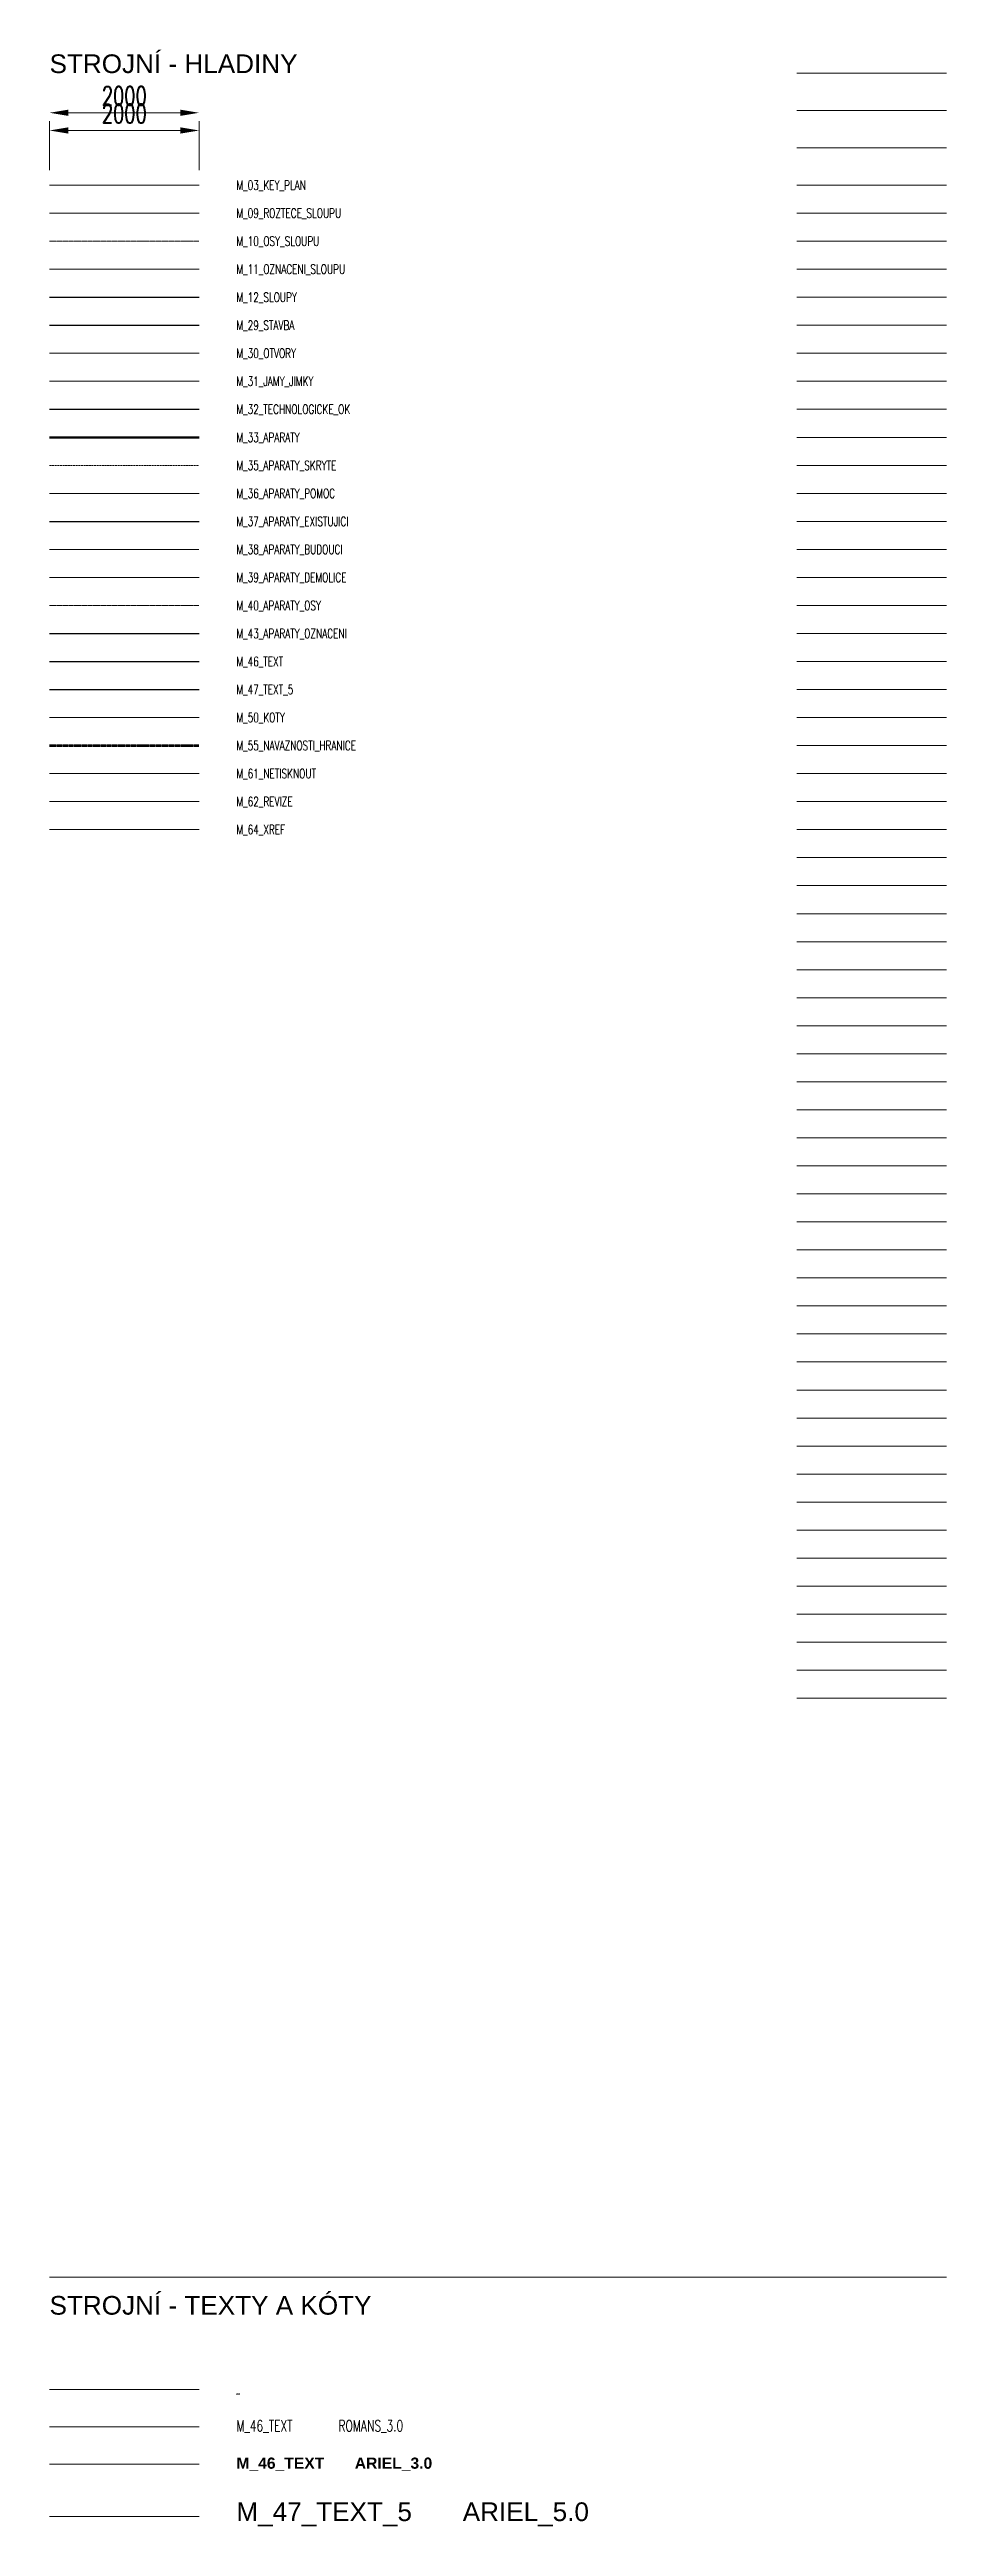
# Model space of a CAD drawing. Header units: millimetres. Extents: x -2000 to 108000, y 0 to 60000.
# Drawn here: x 84000 to 96000, y 26665 to 59815 of the extents above; entities that cross this region are included whole.
import ezdxf

# ---------------------------------------------------------------- set-up
doc = ezdxf.new("R2010")
doc.units = ezdxf.units.MM
doc.header["$LTSCALE"] = 0.5
for name, pattern in [('CENTER', [50.8, 31.75, -6.35, 6.35, -6.35]), ('DASHED', [19.05, 12.7, -6.35]), ('HIDDEN2', [4.7625, 3.175, -1.5875])]:
    doc.linetypes.add(name, pattern=pattern)
doc.layers.add('C_61_NETISKNOUT', color=30, linetype='Continuous', lineweight=20, plot=False)
doc.layers.add('M_61_NETISKNOUT', color=30, linetype='Continuous', lineweight=20, plot=False)
for name, color, linetype, lineweight in [('M_03_KEY_PLAN', 254, 'Continuous', 20), ('M_09_ROZTECE_SLOUPU', 7, 'Continuous', 20), ('M_10_OSY_SLOUPU', 2, 'CENTER', 20), ('M_11_OZNACENI_SLOUPU', 7, 'Continuous', 20), ('M_12_SLOUPY', 7, 'Continuous', 30), ('M_29_STAVBA', 40, 'Continuous', 30), ('M_30_OTVORY', 40, 'Continuous', 20), ('M_31_JAMY_JIMKY', 42, 'Continuous', 20), ('M_32_TECHNOLOGICKE_OK', 2, 'Continuous', 25), ('M_33_APARATY', 6, 'Continuous', 50), ('M_35_APARATY_SKRYTE', 3, 'HIDDEN2', 20), ('M_36_APARATY_POMOC', 1, 'Continuous', 20), ('M_37_APARATY_EXISTUJICI', 1, 'Continuous', 30), ('M_38_APARATY_BUDOUCI', 30, 'DASHED', 20), ('M_39_APARATY_DEMOLICE', 245, 'Continuous', 20), ('M_40_APARATY_OSY', 5, 'CENTER', 20), ('M_43_APARATY_OZNACENI', 6, 'Continuous', 30), ('M_46_TEXT', 6, 'Continuous', 25), ('M_47_TEXT_5', 84, 'Continuous', 30), ('M_50_KOTY', 3, 'Continuous', 20), ('M_55_NAVAZNOSTI_HRANICE', 3, 'CENTER', 70), ('M_62_REVIZE', 254, 'Continuous', 20), ('M_64_XREF', 7, 'Continuous', 18), ('N_47_TEXT_5', 6, 'Continuous', 30)]:
    doc.layers.add(name, color=color, linetype=linetype, lineweight=lineweight)
doc.styles.add('ARIAL_3.0', font='arialbd.ttf', dxfattribs={"height": 3})
doc.styles.add('ARIAL_5.0', font='arial.ttf', dxfattribs={"height": 5})
doc.styles.add('ROMANS_2.5', font='romans.shx', dxfattribs={"width": 0.7, "height": 2.5})
doc.styles.add('ROMANS_3.0', font='romans.shx', dxfattribs={"width": 0.7, "height": 3})
doc.dimstyles.new('2.5_vnejsi_Potrubi', dxfattribs={"dimscale": 100, "dimtxt": 2.5, "dimasz": 2.5, "dimexe": 1.25, "dimexo": 2, "dimgap": 1, "dimtad": 1, "dimdec": 0, "dimzin": 0, "dimdsep": 46, "dimtxsty": 'ROMANS_2.5', "dimcen": 2.5, "dimdle": 1.25, "dimclrd": 256, "dimclre": 256, "dimclrt": 4, "dimaunit": 1, "dimadec": 0, "dimazin": 0, "dimtfac": 1, "dimtdec": 0, "dimtix": 1, "dimtmove": 0, "dimatfit": 3, "dimldrblk": 'NONE', "dimfxl": 1, "dimtolj": 1, "dimtzin": 0, "dimlwd": -1, "dimlwe": -1, "dimarcsym": 0})
doc.dimstyles.new('2.5_vnitrni_Potrubi', dxfattribs={"dimscale": 100, "dimtxt": 2.5, "dimasz": 2.5, "dimexe": 1.25, "dimexo": 2, "dimgap": 1, "dimtad": 1, "dimdec": 0, "dimzin": 0, "dimdsep": 46, "dimtxsty": 'ROMANS_2.5', "dimcen": 2.5, "dimdle": 1.25, "dimse1": 1, "dimse2": 1, "dimclrd": 256, "dimclre": 256, "dimclrt": 4, "dimaunit": 1, "dimadec": 0, "dimazin": 0, "dimtfac": 1, "dimtdec": 0, "dimtix": 1, "dimtmove": 0, "dimatfit": 3, "dimldrblk": 'NONE', "dimfxl": 1, "dimtolj": 1, "dimtzin": 0, "dimlwd": -1, "dimlwe": -1, "dimarcsym": 0})

msp = doc.modelspace()

# ---------------------------------------------------------------- texts
at = {"layer": 'M_46_TEXT', "width": 0.7}
for s, height, style, p in [('M_03_KEY_PLAN', 125, 'ROMANS_2.5', (86500, 57937.5)), ('M_09_ROZTECE_SLOUPU', 125, 'ROMANS_2.5', (86500, 57562.5)), ('M_10_OSY_SLOUPU', 125, 'ROMANS_2.5', (86500, 57187.5)), ('M_11_OZNACENI_SLOUPU', 125, 'ROMANS_2.5', (86500, 56812.5)), ('M_12_SLOUPY', 125, 'ROMANS_2.5', (86500, 56437.5)), ('M_29_STAVBA', 125, 'ROMANS_2.5', (86500, 56062.5)), ('M_30_OTVORY', 125, 'ROMANS_2.5', (86500, 55687.5)), ('M_31_JAMY_JIMKY', 125, 'ROMANS_2.5', (86500, 55312.5)), ('M_32_TECHNOLOGICKE_OK', 125, 'ROMANS_2.5', (86500, 54937.5)), ('M_33_APARATY', 125, 'ROMANS_2.5', (86500, 54562.5)), ('M_35_APARATY_SKRYTE', 125, 'ROMANS_2.5', (86500, 54187.5)), ('M_36_APARATY_POMOC', 125, 'ROMANS_2.5', (86500, 53812.5)), ('M_37_APARATY_EXISTUJICI', 125, 'ROMANS_2.5', (86500, 53437.5)), ('M_38_APARATY_BUDOUCI', 125, 'ROMANS_2.5', (86500, 53062.5)), ('M_39_APARATY_DEMOLICE', 125, 'ROMANS_2.5', (86500, 52687.5)), ('M_40_APARATY_OSY', 125, 'ROMANS_2.5', (86500, 52312.5)), ('M_43_APARATY_OZNACENI', 125, 'ROMANS_2.5', (86500, 51937.5)), ('M_46_TEXT', 125, 'ROMANS_2.5', (86500, 51562.5)), ('M_47_TEXT_5', 125, 'ROMANS_2.5', (86500, 51187.5)), ('M_50_KOTY', 125, 'ROMANS_2.5', (86500, 50812.5)), ('M_55_NAVAZNOSTI_HRANICE', 125, 'ROMANS_2.5', (86500, 50437.5)), ('M_61_NETISKNOUT', 125, 'ROMANS_2.5', (86500, 50062.5)), ('M_62_REVIZE', 125, 'ROMANS_2.5', (86500, 49687.5)), ('M_64_XREF', 125, 'ROMANS_2.5', (86500, 49312.5)), ('M_46_TEXT       ROMANS_2.5', 2.5, 'ROMANS_2.5', (86500, 28437.5)), ('M_46_TEXT       ROMANS_3.0', 150, 'ROMANS_3.0', (86500, 27937.5))]:
    msp.add_text(s, height=height, dxfattribs=dict(at, style=style)).set_placement(p)
at = {"layer": 'M_46_TEXT', "style": 'ARIAL_3.0'}
msp.add_text('M_46_TEXT       ARIEL_3.0', height=150, dxfattribs=at).set_placement((86500, 27437.5))
at = {"layer": 'M_47_TEXT_5', "style": 'ARIAL_5.0'}
for s, p in [('STROJNÍ - HLADINY', (84000, 59500)), ('STROJNÍ - TEXTY A KÓTY', (84000, 29500))]:
    msp.add_text(s, height=250, dxfattribs=at).set_placement(p)
at = {"layer": 'N_47_TEXT_5', "style": 'ARIAL_5.0'}
msp.add_text('M_47_TEXT_5       ARIEL_5.0', height=250, dxfattribs=at).set_placement((86500, 26737.5))

# ---------------------------------------------------------------- blocks, each defined once
blk = doc.blocks.new('*D15')
at = {"layer": 'Defpoints', "color": 0}
for p in [(86000, 58732), (84000, 58000), (86000, 58000)]:
    blk.add_point(p, dxfattribs=at)
at = {"layer": 'M_50_KOTY'}
for p, q in [((84000, 58200), (84000, 58857)), ((84250, 58732), (85750, 58732)), ((86000, 58200), (86000, 58857))]:
    blk.add_line(p, q, dxfattribs=at)
for points in [[(84250, 58774), (84250, 58690), (84000, 58732)], [(85750, 58774), (85750, 58690), (86000, 58732)]]:
    blk.add_solid(points, dxfattribs=at)
at = {"layer": 'M_50_KOTY', "color": 4, "insert": (85000, 58957), "char_height": 250, "attachment_point": 5, "style": 'ROMANS_2.5'}
blk.add_mtext('\\A1;2000', dxfattribs=at)
blk = doc.blocks.new('_None')
blk = doc.blocks.new('*D73')
at = {"layer": 'Defpoints', "color": 0}
for p in [(86000, 58969), (84000, 58000), (86000, 58000)]:
    blk.add_point(p, dxfattribs=at)
at = {"layer": 'M_50_KOTY'}
blk.add_line((84250, 58969), (85750, 58969), dxfattribs=at)
for points in [[(84250, 59010), (84250, 58927), (84000, 58969)], [(85750, 59010), (85750, 58927), (86000, 58969)]]:
    blk.add_solid(points, dxfattribs=at)
at = {"layer": 'M_50_KOTY', "color": 4, "insert": (85000, 59194), "char_height": 250, "attachment_point": 5, "style": 'ROMANS_2.5'}
blk.add_mtext('\\A1;2000', dxfattribs=at)

# ---------------------------------------------------------------- dimensions: what is measured, and where the dimension line sits
at = {"layer": 'M_50_KOTY'}
for base, dimstyle, picture, middle in [((86000, 58968.6), '2.5_vnitrni_Potrubi', '*D73', (85000, 59193.6)), ((86000, 58731.9), '2.5_vnejsi_Potrubi', '*D15', (85000, 58956.9))]:
    dim = msp.add_linear_dim(base=base, p1=(84000, 58000), p2=(86000, 58000), dimstyle=dimstyle, dxfattribs=at)
    dim.commit()
    dim.dimension.update_dxf_attribs({"geometry": picture, "text_midpoint": middle})

# ---------------------------------------------------------------- linework, layer by layer
at = {"layer": 'C_61_NETISKNOUT'}
for p, q in [((96000, 59500), (94000, 59500)), ((96000, 59000), (94000, 59000)), ((96000, 58500), (94000, 58500)), ((96000, 58000), (94000, 58000)), ((96000, 58000), (94000, 58000)), ((96000, 57625), (94000, 57625)), ((96000, 57250), (94000, 57250)), ((96000, 56875), (94000, 56875)), ((96000, 56500), (94000, 56500)), ((96000, 56125), (94000, 56125)), ((96000, 55750), (94000, 55750)), ((96000, 55375), (94000, 55375)), ((96000, 55000), (94000, 55000)), ((96000, 54625), (94000, 54625)), ((96000, 54250), (94000, 54250)), ((96000, 53875), (94000, 53875)), ((96000, 53500), (94000, 53500)), ((96000, 53125), (94000, 53125)), ((96000, 52750), (94000, 52750)), ((96000, 52375), (94000, 52375)), ((96000, 52000), (94000, 52000)), ((96000, 51625), (94000, 51625)), ((96000, 51250), (94000, 51250)), ((96000, 50875), (94000, 50875)), ((96000, 50500), (94000, 50500)), ((96000, 50125), (94000, 50125)), ((96000, 49750), (94000, 49750)), ((96000, 49375), (94000, 49375)), ((96000, 49000), (94000, 49000)), ((96000, 48625), (94000, 48625)), ((96000, 48250), (94000, 48250)), ((96000, 47875), (94000, 47875)), ((96000, 47500), (94000, 47500)), ((96000, 47125), (94000, 47125)), ((96000, 46750), (94000, 46750)), ((96000, 46375), (94000, 46375)), ((96000, 46000), (94000, 46000)), ((96000, 45625), (94000, 45625)), ((96000, 45250), (94000, 45250)), ((96000, 44875), (94000, 44875)), ((96000, 44500), (94000, 44500)), ((96000, 44125), (94000, 44125)), ((96000, 43750), (94000, 43750)), ((96000, 43375), (94000, 43375)), ((96000, 43000), (94000, 43000)), ((96000, 42625), (94000, 42625)), ((96000, 42250), (94000, 42250)), ((96000, 41875), (94000, 41875)), ((96000, 41500), (94000, 41500)), ((96000, 41125), (94000, 41125)), ((96000, 40750), (94000, 40750)), ((96000, 40375), (94000, 40375)), ((96000, 40000), (94000, 40000)), ((96000, 39625), (94000, 39625)), ((96000, 39250), (94000, 39250)), ((96000, 38875), (94000, 38875)), ((96000, 38500), (94000, 38500)), ((96000, 38125), (94000, 38125)), ((96000, 37750), (94000, 37750))]:
    msp.add_line(p, q, dxfattribs=at)
at = {"layer": 'M_03_KEY_PLAN'}
msp.add_line((84000, 58000), (86000, 58000), dxfattribs=at)
at = {"layer": 'M_09_ROZTECE_SLOUPU'}
msp.add_line((84000, 57625), (86000, 57625), dxfattribs=at)
at = {"layer": 'M_10_OSY_SLOUPU'}
msp.add_line((84000, 57250), (86000, 57250), dxfattribs=at)
at = {"layer": 'M_11_OZNACENI_SLOUPU'}
msp.add_line((84000, 56875), (86000, 56875), dxfattribs=at)
at = {"layer": 'M_12_SLOUPY'}
msp.add_line((84000, 56500), (86000, 56500), dxfattribs=at)
at = {"layer": 'M_29_STAVBA'}
msp.add_line((84000, 56125), (86000, 56125), dxfattribs=at)
at = {"layer": 'M_30_OTVORY'}
msp.add_line((84000, 55750), (86000, 55750), dxfattribs=at)
at = {"layer": 'M_31_JAMY_JIMKY'}
msp.add_line((84000, 55375), (86000, 55375), dxfattribs=at)
at = {"layer": 'M_32_TECHNOLOGICKE_OK'}
msp.add_line((84000, 55000), (86000, 55000), dxfattribs=at)
at = {"layer": 'M_33_APARATY'}
msp.add_line((84000, 54625), (86000, 54625), dxfattribs=at)
at = {"layer": 'M_35_APARATY_SKRYTE'}
msp.add_line((84000, 54250), (86000, 54250), dxfattribs=at)
at = {"layer": 'M_36_APARATY_POMOC'}
msp.add_line((84000, 53875), (86000, 53875), dxfattribs=at)
at = {"layer": 'M_37_APARATY_EXISTUJICI'}
msp.add_line((84000, 53500), (86000, 53500), dxfattribs=at)
at = {"layer": 'M_38_APARATY_BUDOUCI'}
msp.add_line((84000, 53125), (86000, 53125), dxfattribs=at)
at = {"layer": 'M_39_APARATY_DEMOLICE'}
msp.add_line((84000, 52750), (86000, 52750), dxfattribs=at)
at = {"layer": 'M_40_APARATY_OSY'}
msp.add_line((84000, 52375), (86000, 52375), dxfattribs=at)
at = {"layer": 'M_43_APARATY_OZNACENI'}
msp.add_line((84000, 52000), (86000, 52000), dxfattribs=at)
at = {"layer": 'M_46_TEXT'}
msp.add_line((84000, 51625), (86000, 51625), dxfattribs=at)
at = {"layer": 'M_47_TEXT_5'}
msp.add_line((84000, 51250), (86000, 51250), dxfattribs=at)
at = {"layer": 'M_50_KOTY'}
msp.add_line((84000, 50875), (86000, 50875), dxfattribs=at)
at = {"layer": 'M_55_NAVAZNOSTI_HRANICE'}
msp.add_line((84000, 50500), (86000, 50500), dxfattribs=at)
at = {"layer": 'M_61_NETISKNOUT'}
for p, q in [((84000, 50125), (86000, 50125)), ((96000, 30000), (84000, 30000)), ((84000, 28500), (86000, 28500)), ((84000, 28000), (86000, 28000)), ((84000, 27500), (86000, 27500)), ((84000, 26800), (86000, 26800)), ((84000, 26800), (86000, 26800))]:
    msp.add_line(p, q, dxfattribs=at)
at = {"layer": 'M_62_REVIZE'}
msp.add_line((84000, 49750), (86000, 49750), dxfattribs=at)
at = {"layer": 'M_64_XREF'}
msp.add_line((84000, 49375), (86000, 49375), dxfattribs=at)

msp.set_redraw_order([(e.dxf.handle, doc.entitydb.next_handle()) for e in msp.query("TEXT MTEXT ATTDEF DIMENSION ARC_DIMENSION")])  # texts and dimensions are drawn at this point

doc.saveas('drawing.dxf')
